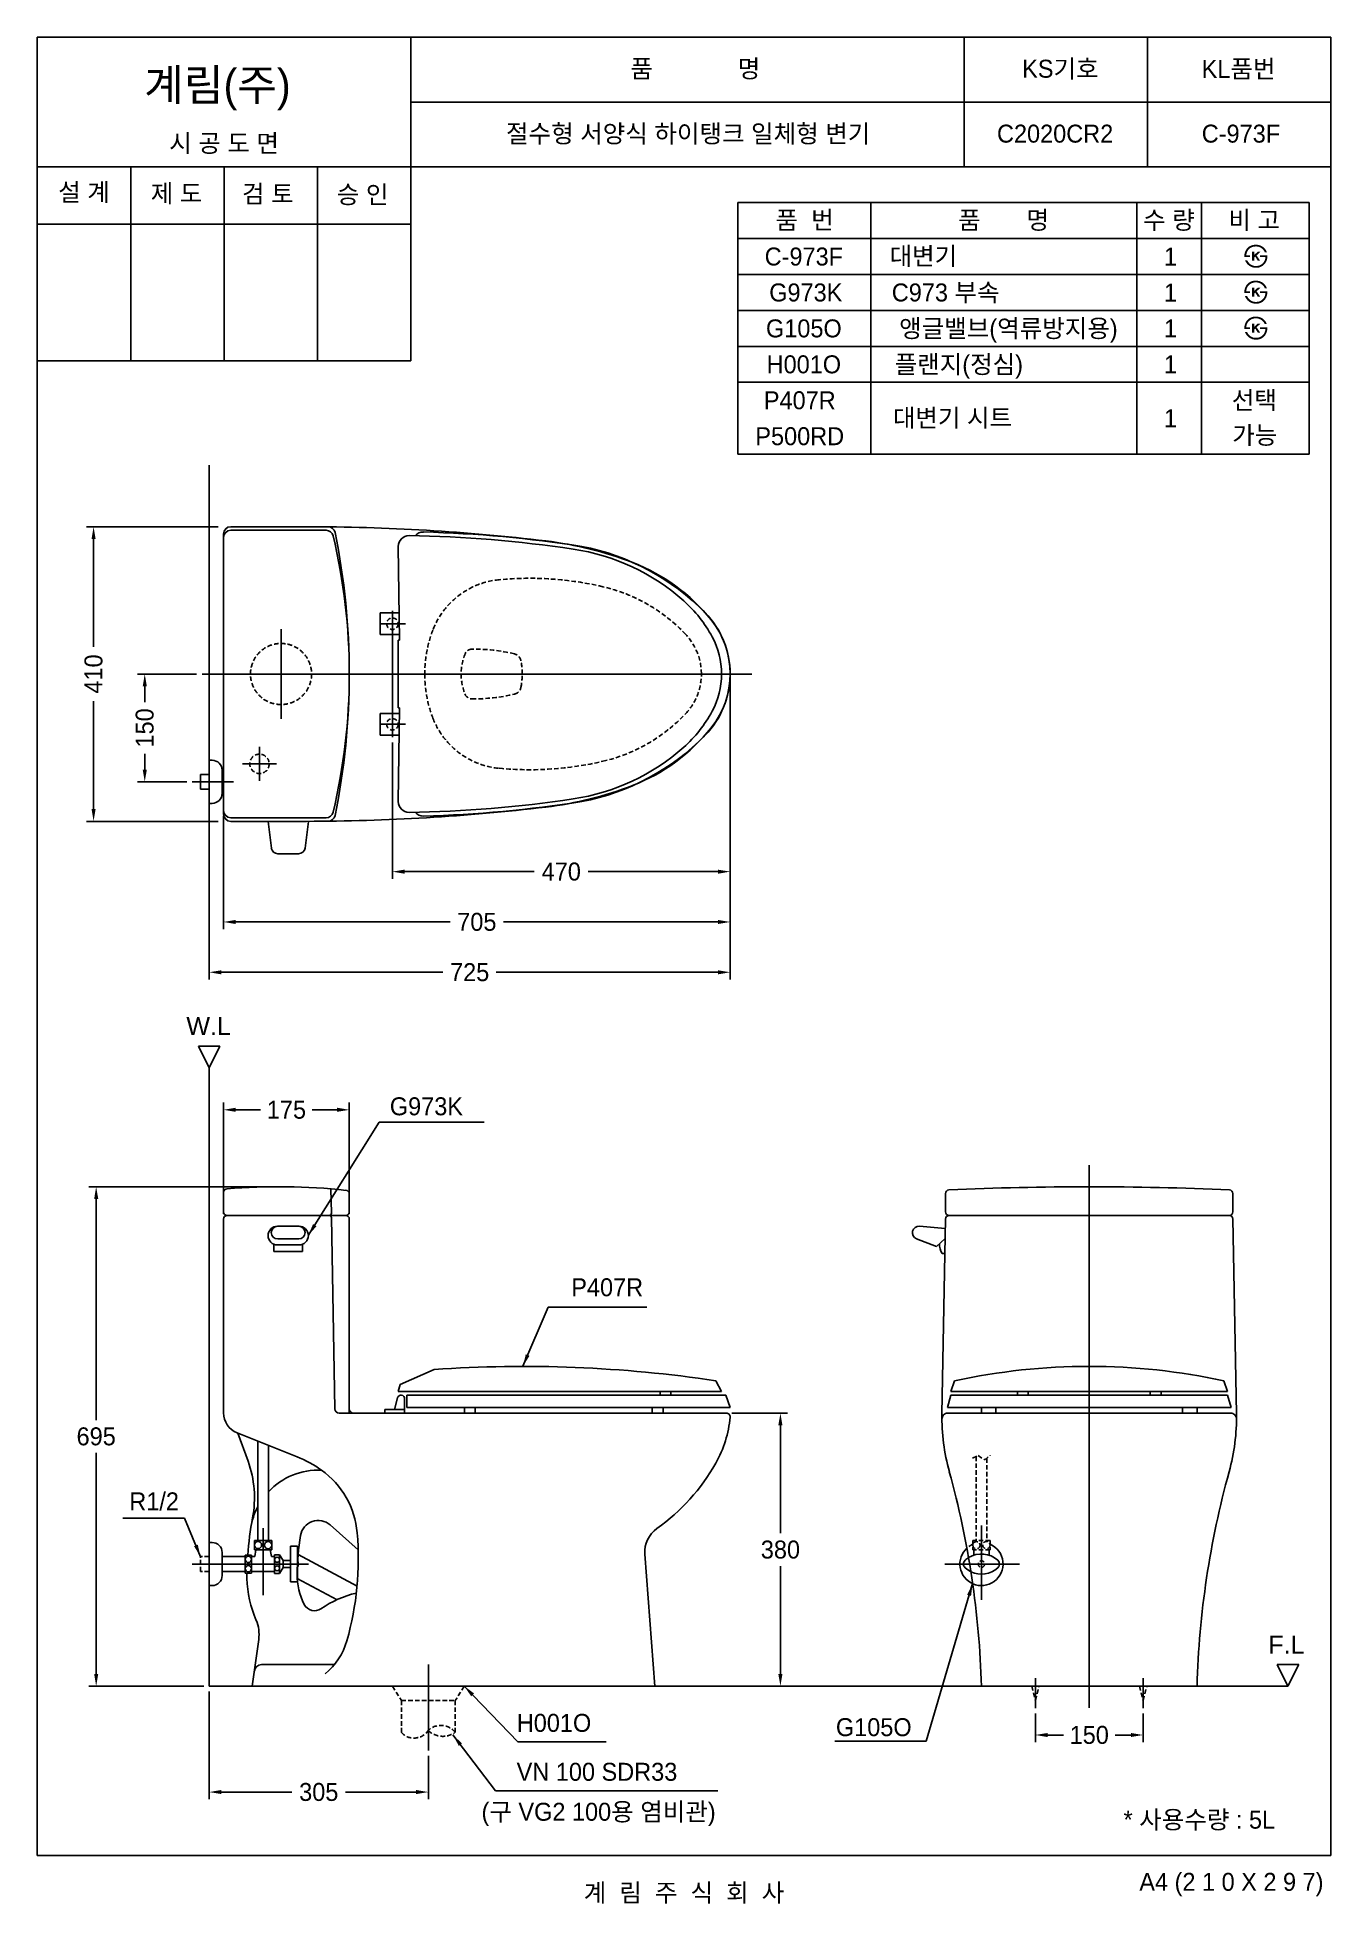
# Model space of a CAD drawing. Header units: millimetres. Extents: x 0 to 1800, y -67 to 2530.
import ezdxf
from ezdxf.enums import TextEntityAlignment as Align
from ezdxf.lldxf.tags import DXFTag

# ---------------------------------------------------------------- set-up
doc = ezdxf.new("R2010")
doc.units = ezdxf.units.MM
doc.linetypes.add('DASHED2', pattern=[9.525, 6.35, -3.175])
for name, color, linetype in [('TEXT', 7, 'Continuous'), ('내부선 및 부속', 4, 'Continuous'), ('도각라인', 255, 'Continuous'), ('외형선', 3, 'Continuous'), ('점선', 6, 'DASHED2'), ('중심선', 1, 'DASHED'), ('치수선', 7, 'Continuous')]:
    doc.layers.add(name, color=color, linetype=linetype)
doc.styles.add('____', font='')
doc.styles.add('타이틀', font='H2GTRM.TTF', dxfattribs={"height": 25})
doc.styles.get('____').set_extended_font_data('굴림')
tags = doc.linetypes.add('DASHDOT', pattern=[70, 31, -13, 13, -13]).pattern_tags.tags
tags[10:11] = [DXFTag(74, 4), DXFTag(75, 0), DXFTag(340, '0'), DXFTag(46, 0.0), DXFTag(50, 0.0), DXFTag(44, 0.0), DXFTag(45, 0.0)]
tags[8:9] = [DXFTag(74, 4), DXFTag(75, 0), DXFTag(340, '0'), DXFTag(46, 0.0), DXFTag(50, 0.0), DXFTag(44, 0.0), DXFTag(45, 0.0)]
tags[6:7] = [DXFTag(74, 4), DXFTag(75, 0), DXFTag(340, '0'), DXFTag(46, 0.0), DXFTag(50, 0.0), DXFTag(44, 0.0), DXFTag(45, 0.0)]
tags[4:5] = [DXFTag(74, 4), DXFTag(75, 0), DXFTag(340, '0'), DXFTag(46, 0.0), DXFTag(50, 0.0), DXFTag(44, 0.0), DXFTag(45, 0.0)]
tags = doc.linetypes.add('DASHED', pattern=[25.72, 12.86, -12.86]).pattern_tags.tags
tags[6:7] = [DXFTag(74, 4), DXFTag(75, 0), DXFTag(340, '0'), DXFTag(46, 0.0), DXFTag(50, 0.0), DXFTag(44, 0.0), DXFTag(45, 0.0)]
tags[4:5] = [DXFTag(74, 4), DXFTag(75, 0), DXFTag(340, '0'), DXFTag(46, 0.0), DXFTag(50, 0.0), DXFTag(44, 0.0), DXFTag(45, 0.0)]
doc.dimstyles.new('MSADIM', dxfattribs={"dimtxt": 33, "dimasz": 17, "dimexe": 10, "dimexo": 7.5, "dimgap": 10, "dimtad": 0, "dimtih": 1, "dimtoh": 1, "dimdec": 0, "dimzin": 1, "dimdsep": 46, "dimtxsty": '____', "dimcen": 11.25, "dimadec": 0, "dimazin": 0, "dimtfac": 1, "dimtdec": 0, "dimtix": 1, "dimtmove": 0, "dimatfit": 3, "dimfxl": 1, "dimtolj": 1, "dimtzin": 1, "dimarcsym": 0})

msp = doc.modelspace()

# ---------------------------------------------------------------- texts
at = {"layer": 'TEXT', "style": '타이틀'}
for s, p in [('품             명', (915.7, 2486.4)), ('KS기호', (1423.8, 2486.3)), ('KL품번', (1671.8, 2486.1)), ('시 공 도 면', (259.9, 2382.7)), ('절수형 서양식 하이탱크 일체형 변기', (905.8, 2396)), ('C2020CR2', (1416.5, 2396)), ('C-973F', (1675.1, 2396)), ('설 계', (65, 2314.6)), ('제 도', (193.8, 2312.9)), ('검 토', (320.8, 2312.3)), ('승 인', (452.7, 2311.4)), ('품  번', (1067.9, 2275.7)), ('품       명', (1344.8, 2275.7)), ('수 량', (1574.8, 2275.7)), ('비 고', (1693.6, 2275.7)), ('C-973F', (1066.8, 2225)), ('대변기', (1233.1, 2225.6)), ('1', (1577, 2225)), ('G973K', (1069.5, 2175)), ('C973 부속', (1264.2, 2175)), ('1', (1577, 2174.9)), ('G105O', (1066.8, 2125)), ('앵글밸브(역류방지용)', (1351.5, 2125)), ('1', (1577, 2124.9)), ('H001O', (1066.8, 2075)), ('플랜지(정심)', (1282.5, 2075)), ('1', (1577, 2075)), ('P407R', (1061.1, 2025)), ('선택', (1693.7, 2025)), ('대변기 시트', (1273.6, 2000.6)), ('1', (1577, 2000)), ('P500RD', (1061.1, 1975)), ('가능', (1694.4, 1976.5)), ('* 사용수량 : 5L', (1617.2, 50)), ('계  림  주  식  회  사', (900, -51.7))]:
    msp.add_text(s, height=25, dxfattribs=at).set_placement(p, align=Align.MIDDLE_CENTER)
msp.add_text('계림(주)', height=44, dxfattribs=at).set_placement((148.7, 2441.8))
msp.add_text('A4 (2 1 0 X 2 9 7)', height=25, dxfattribs=at).set_placement((1790, -36.5), align=Align.MIDDLE_RIGHT)
at = {"layer": 'TEXT', "char_height": 25, "attachment_point": 1, "line_spacing_factor": 0.963855, "style": '타이틀'}
for s, insert, width in [('\\fArial;W.L', (207.4, 1166.7), 248.993), ('\\A1;G973K', (490.6, 1055.1), 248.993), ('\\A1;P407R', (743.1, 803.3), 248.993), ('\\fArial;F.L', (1713.3, 306.1), 248.993), ('\\A1; G105O', (1102.3, 191.2), 248.993), ('\\A1;VN 100 SDR33', (667.1, 129.1), 379.657), ('\\A1;(구 VG2 100{\\fGulim|b0|i0|c129|p50;용 염비관)}', (618.2, 73.5), 379.657)]:
    msp.add_mtext(s, dxfattribs=dict(at, insert=insert, width=width))
at = {"layer": '치수선', "linetype": 'Continuous', "char_height": 25, "attachment_point": 1, "line_spacing_factor": 0.963855, "style": '타이틀'}
for s, insert, width in [('\\A1;R1/2', (128, 505.4), 248.993), ('\\A1; H001O', (658.2, 197.2), 361.787)]:
    msp.add_mtext(s, dxfattribs=dict(at, insert=insert, width=width))

# ---------------------------------------------------------------- blocks, each defined once
blk = doc.blocks.new('*D8')
at = {"layer": '치수선', "color": 0, "linetype": 'Continuous', "lineweight": -2, "transparency": 16777216}
for p, q in [((1389, 197.8), (1389, 157.8)), ((1539, 197.8), (1539, 157.8)), ((1406, 167.8), (1428, 167.8)), ((1522, 167.8), (1499.9, 167.8))]:
    blk.add_line(p, q, dxfattribs=at)
at = {"layer": '치수선', "color": 0, "linetype": 'Continuous', "transparency": 16777216}
for points in [[(1406, 170.6), (1406, 165), (1389, 167.8)], [(1522, 170.6), (1522, 165), (1539, 167.8)]]:
    blk.add_solid(points, dxfattribs=at)
at = {"layer": '치수선', "color": 0, "linetype": 'Continuous', "transparency": 16777216, "insert": (1464, 167.8), "char_height": 25, "attachment_point": 5, "style": '____'}
blk.add_mtext('\\A1;150', dxfattribs=at)
blk = doc.blocks.new('*D9')
at = {"layer": '치수선', "color": 0, "linetype": 'Continuous', "lineweight": -2, "transparency": 16777216}
for p, q in [((239.2, 228.2), (239.2, 78.4)), ((544.2, 138.9), (544.2, 78.4)), ((256.2, 88.4), (354.3, 88.4)), ((527.2, 88.4), (429, 88.4))]:
    blk.add_line(p, q, dxfattribs=at)
at = {"layer": '치수선', "color": 0, "linetype": 'Continuous', "transparency": 16777216}
for points in [[(256.2, 91.3), (256.2, 85.6), (239.2, 88.4)], [(527.2, 91.3), (527.2, 85.6), (544.2, 88.4)]]:
    blk.add_solid(points, dxfattribs=at)
at = {"layer": '치수선', "color": 0, "linetype": 'Continuous', "transparency": 16777216, "insert": (391.7, 88.4), "char_height": 25, "attachment_point": 5, "style": '____'}
blk.add_mtext('\\A1;305', dxfattribs=at)
blk = doc.blocks.new('*D10')
at = {"layer": '치수선', "color": 0, "linetype": 'Continuous', "lineweight": -2, "transparency": 16777216}
for p, q in [((259.2, 893.2), (259.2, 1047.7)), ((434.2, 893.2), (434.2, 1047.7)), ((276.2, 1037.7), (310.7, 1037.7)), ((417.2, 1037.7), (382.6, 1037.7))]:
    blk.add_line(p, q, dxfattribs=at)
at = {"layer": '치수선', "color": 0, "linetype": 'Continuous', "transparency": 16777216}
for points in [[(276.2, 1040.6), (276.2, 1034.9), (259.2, 1037.7)], [(417.2, 1040.6), (417.2, 1034.9), (434.2, 1037.7)]]:
    blk.add_solid(points, dxfattribs=at)
at = {"layer": '치수선', "color": 0, "linetype": 'Continuous', "transparency": 16777216, "insert": (346.7, 1037.7), "char_height": 25, "attachment_point": 5, "style": '____'}
blk.add_mtext('\\A1;175', dxfattribs=at)
blk = doc.blocks.new('*D11')
at = {"layer": '치수선', "color": 0, "linetype": 'Continuous', "lineweight": -2, "transparency": 16777216}
for p, q in [((328.7, 930.7), (71.9, 930.7)), ((81.9, 913.7), (81.9, 606)), ((81.9, 252.7), (81.9, 560.4)), ((231.7, 235.7), (71.9, 235.7))]:
    blk.add_line(p, q, dxfattribs=at)
at = {"layer": '치수선', "color": 0, "linetype": 'Continuous', "transparency": 16777216}
for points in [[(79.1, 913.7), (84.8, 913.7), (81.9, 930.7)], [(79.1, 252.7), (84.8, 252.7), (81.9, 235.7)]]:
    blk.add_solid(points, dxfattribs=at)
at = {"layer": '치수선', "color": 0, "linetype": 'Continuous', "transparency": 16777216, "insert": (81.9, 583.2), "char_height": 25, "attachment_point": 5, "style": '____'}
blk.add_mtext('\\A1;695', dxfattribs=at)
blk = doc.blocks.new('*D12')
at = {"layer": '치수선', "color": 0, "linetype": 'Continuous', "lineweight": -2, "transparency": 16777216}
for p, q in [((966.7, 615.7), (1044.2, 615.7)), ((1034.2, 598.7), (1034.2, 448.5)), ((1034.2, 252.7), (1034.2, 402.9)), ((866.7, 235.7), (1044.2, 235.7))]:
    blk.add_line(p, q, dxfattribs=at)
at = {"layer": '치수선', "color": 0, "linetype": 'Continuous', "transparency": 16777216}
for points in [[(1031.3, 598.7), (1037, 598.7), (1034.2, 615.7)], [(1031.3, 252.7), (1037, 252.7), (1034.2, 235.7)]]:
    blk.add_solid(points, dxfattribs=at)
at = {"layer": '치수선', "color": 0, "linetype": 'Continuous', "transparency": 16777216, "insert": (1034.2, 425.7), "char_height": 25, "attachment_point": 5, "style": '____'}
blk.add_mtext('\\A1;380', dxfattribs=at)
blk = doc.blocks.new('*D13')
at = {"layer": '치수선', "color": 0, "linetype": 'Continuous', "lineweight": -2, "transparency": 16777216}
for p, q in [((964.2, 1636.6), (964.2, 1359.1)), ((494.2, 1548.6), (494.2, 1359.1)), ((511.2, 1369.1), (691.5, 1369.1)), ((947.2, 1369.1), (766.8, 1369.1))]:
    blk.add_line(p, q, dxfattribs=at)
at = {"layer": '치수선', "color": 0, "linetype": 'Continuous', "transparency": 16777216}
for points in [[(511.2, 1371.9), (511.2, 1366.2), (494.2, 1369.1)], [(947.2, 1371.9), (947.2, 1366.2), (964.2, 1369.1)]]:
    blk.add_solid(points, dxfattribs=at)
at = {"layer": '치수선', "color": 0, "linetype": 'Continuous', "transparency": 16777216, "insert": (729.2, 1369.1), "char_height": 25, "attachment_point": 5, "style": '____'}
blk.add_mtext('\\A1;470', dxfattribs=at)
blk = doc.blocks.new('*D14')
at = {"layer": '치수선', "color": 0, "linetype": 'Continuous', "lineweight": -2, "transparency": 16777216}
for p, q in [((964.2, 1636.6), (964.2, 1289.1)), ((259.2, 1446.6), (259.2, 1289.1)), ((276.2, 1299.1), (574.5, 1299.1)), ((947.2, 1299.1), (648.8, 1299.1))]:
    blk.add_line(p, q, dxfattribs=at)
at = {"layer": '치수선', "color": 0, "linetype": 'Continuous', "transparency": 16777216}
for points in [[(276.2, 1301.9), (276.2, 1296.2), (259.2, 1299.1)], [(947.2, 1301.9), (947.2, 1296.2), (964.2, 1299.1)]]:
    blk.add_solid(points, dxfattribs=at)
at = {"layer": '치수선', "color": 0, "linetype": 'Continuous', "transparency": 16777216, "insert": (611.7, 1299.1), "char_height": 25, "attachment_point": 5, "style": '____'}
blk.add_mtext('\\A1;705', dxfattribs=at)
blk = doc.blocks.new('*D15')
at = {"layer": '치수선', "color": 0, "linetype": 'Continuous', "lineweight": -2, "transparency": 16777216}
for p, q in [((964.2, 1636.6), (964.2, 1219.1)), ((239.2, 1299.3), (239.2, 1219.1)), ((256.2, 1229.1), (564.5, 1229.1)), ((947.2, 1229.1), (638.8, 1229.1))]:
    blk.add_line(p, q, dxfattribs=at)
at = {"layer": '치수선', "color": 0, "linetype": 'Continuous', "transparency": 16777216}
for points in [[(256.2, 1231.9), (256.2, 1226.2), (239.2, 1229.1)], [(947.2, 1231.9), (947.2, 1226.2), (964.2, 1229.1)]]:
    blk.add_solid(points, dxfattribs=at)
at = {"layer": '치수선', "color": 0, "linetype": 'Continuous', "transparency": 16777216, "insert": (601.7, 1229.1), "char_height": 25, "attachment_point": 5, "style": '____'}
blk.add_mtext('\\A1;725', dxfattribs=at)
blk = doc.blocks.new('*D16')
at = {"layer": '치수선', "color": 0, "linetype": 'Continuous', "lineweight": -2, "transparency": 16777216}
for p, q in [((251.7, 1849.1), (68.3, 1849.1)), ((78.3, 1832.1), (78.3, 1681.7)), ((78.3, 1456.1), (78.3, 1606.4)), ((251.7, 1439.1), (68.3, 1439.1))]:
    blk.add_line(p, q, dxfattribs=at)
at = {"layer": '치수선', "color": 0, "linetype": 'Continuous', "transparency": 16777216}
for points in [[(75.5, 1832.1), (81.1, 1832.1), (78.3, 1849.1)], [(75.5, 1456.1), (81.1, 1456.1), (78.3, 1439.1)]]:
    blk.add_solid(points, dxfattribs=at)
at = {"layer": '치수선', "color": 0, "linetype": 'Continuous', "transparency": 16777216, "insert": (78.3, 1644.1), "char_height": 25, "attachment_point": 5, "rotation": 90, "style": '____'}
blk.add_mtext('\\A1;410', dxfattribs=at)
blk = doc.blocks.new('*D17')
at = {"layer": '치수선', "color": 0, "linetype": 'Continuous', "lineweight": -2, "transparency": 16777216}
for p, q in [((221.7, 1644.1), (139.5, 1644.1)), ((149.5, 1627.1), (149.5, 1605)), ((149.5, 1511), (149.5, 1533.1)), ((208, 1494), (139.5, 1494))]:
    blk.add_line(p, q, dxfattribs=at)
at = {"layer": '치수선', "color": 0, "linetype": 'Continuous', "transparency": 16777216}
for points in [[(146.7, 1627.1), (152.4, 1627.1), (149.5, 1644.1)], [(146.7, 1511), (152.4, 1511), (149.5, 1494)]]:
    blk.add_solid(points, dxfattribs=at)
at = {"layer": '치수선', "color": 0, "linetype": 'Continuous', "transparency": 16777216, "insert": (149.5, 1569.1), "char_height": 25, "attachment_point": 5, "rotation": 90, "style": '____'}
blk.add_mtext('\\A1;150', dxfattribs=at)

# ---------------------------------------------------------------- dimensions: what is measured, and where the dimension line sits
at = {"layer": '치수선', "linetype": 'Continuous'}
for base, p1, p2, picture, middle in [((78.3, 1849.1), (259.2, 1439.1), (259.2, 1849.1), '*D16', (78.3, 1644.1)), ((149.5, 1644.1), (215.5, 1494), (229.2, 1644.1), '*D17', (149.5, 1569.1))]:
    dim = msp.add_linear_dim(base=base, p1=p1, p2=p2, angle=270, dimstyle='MSADIM', override={"dimtxt": 25}, dxfattribs=at)
    dim.commit()
    dim.dimension.update_dxf_attribs({"geometry": picture, "text_midpoint": middle, "dimtype": 160})
for base, p1, p2, picture, middle in [((964.2, 1229.1), (239.2, 1306.8), (964.2, 1644.1), '*D15', (601.7, 1229.1)), ((964.2, 1299.1), (259.2, 1454.1), (964.2, 1644.1), '*D14', (611.7, 1299.1)), ((964.2, 1369.1), (494.2, 1556.1), (964.2, 1644.1), '*D13', (729.2, 1369.1)), ((434.2, 1037.7), (259.2, 885.7), (434.2, 885.7), '*D10', (346.7, 1037.7))]:
    dim = msp.add_linear_dim(base=base, p1=p1, p2=p2, dimstyle='MSADIM', override={"dimtxt": 25}, dxfattribs=at)
    dim.commit()
    dim.dimension.update_dxf_attribs({"geometry": picture, "text_midpoint": middle})
for base, p1, p2, picture, middle in [((81.9, 235.7), (336.2, 930.7), (239.2, 235.7), '*D11', (81.9, 583.2)), ((1034.2, 235.7), (959.2, 615.7), (859.2, 235.7), '*D12', (1034.2, 425.7))]:
    dim = msp.add_linear_dim(base=base, p1=p1, p2=p2, angle=90, dimstyle='MSADIM', override={"dimtxt": 25}, dxfattribs=at)
    dim.commit()
    dim.dimension.update_dxf_attribs({"geometry": picture, "text_midpoint": middle})
for base, p1, p2, picture, middle in [((239.2, 88.4), (544.2, 146.4), (239.2, 235.7), '*D9', (391.7, 88.4)), ((1389, 167.8), (1539, 205.3), (1389, 205.3), '*D8', (1464, 167.8))]:
    dim = msp.add_linear_dim(base=base, p1=p1, p2=p2, dimstyle='MSADIM', override={"dimtxt": 25}, dxfattribs=at)
    dim.commit()
    dim.dimension.update_dxf_attribs({"geometry": picture, "text_midpoint": middle, "dimtype": 160})

# ---------------------------------------------------------------- hatches: boundary and pattern name
at = {"layer": 'TEXT'}
for points in [[(1679.9, 2224.2), (1679.8, 2224.6), (1679.8, 2225), (1679.8, 2225.4), (1679.8, 2225.8), (1679.8, 2226.2), (1679.9, 2226.6), (1679.9, 2227), (1679.9, 2227.4), (1680, 2227.8), (1680, 2228.2), (1680.1, 2228.6), (1680.2, 2229), (1680.3, 2229.4), (1680.4, 2229.8), (1680.5, 2230.1), (1680.6, 2230.5), (1680.7, 2230.9), (1680.8, 2231.3), (1681, 2231.7), (1681.1, 2232), (1681.3, 2232.4), (1681.4, 2232.7), (1681.6, 2233.1), (1681.8, 2233.4), (1682, 2233.8), (1682.1, 2234.1), (1682.4, 2234.4), (1682.6, 2234.8), (1682.8, 2235.1), (1683, 2235.4), (1683.2, 2235.7), (1683.8, 2236.3), (1684, 2236.6), (1684.3, 2236.9), (1684.6, 2237.2), (1684.9, 2237.5), (1685.2, 2237.8), (1685.5, 2238), (1685.8, 2238.3), (1686.1, 2238.5), (1686.4, 2238.7), (1686.8, 2239), (1687.1, 2239.2), (1687.4, 2239.4), (1687.8, 2239.6), (1688.2, 2239.8), (1688.5, 2239.9), (1688.9, 2240.1), (1689.3, 2240.3), (1689.7, 2240.5), (1690.2, 2240.6), (1690.6, 2240.7), (1691, 2240.9), (1691.5, 2241), (1691.9, 2241.1), (1692.4, 2241.2), (1692.8, 2241.2), (1693.3, 2241.3), (1693.8, 2241.4), (1694.2, 2241.4), (1694.7, 2241.4), (1695.2, 2241.5), (1695.7, 2241.5), (1696.5, 2241.5), (1696.8, 2241.4), (1697.2, 2241.4), (1697.6, 2241.4), (1697.9, 2241.3), (1698.3, 2241.3), (1698.6, 2241.2), (1699, 2241.2), (1699.3, 2241.1), (1699.7, 2241), (1700, 2241), (1700.4, 2240.9), (1700.7, 2240.8), (1701, 2240.7), (1701.4, 2240.6), (1701.7, 2240.5), (1702, 2240.4), (1702.3, 2240.2), (1702.6, 2240.1), (1702.9, 2240), (1703.2, 2239.8), (1703.5, 2239.7), (1703.8, 2239.5), (1704.1, 2239.4), (1704.4, 2239.2), (1704.7, 2239), (1705, 2238.9), (1705.2, 2238.7), (1705.5, 2238.5), (1705.8, 2238.3), (1706.1, 2238.1), (1706.5, 2237.7), (1706.9, 2237.4), (1707.3, 2237), (1707.7, 2236.6), (1708, 2236.2), (1708.4, 2235.8), (1708.7, 2235.4), (1709.1, 2234.9), (1709.4, 2234.5), (1709.7, 2234), (1710, 2233.5), (1710.3, 2233), (1710.5, 2232.5), (1710.8, 2232), (1711, 2231.5), (1711.3, 2230.9), (1711.3, 2230.9), (1708.2, 2230.9), (1708.2, 2230.9), (1708.1, 2231.1), (1708, 2231.3), (1708, 2231.4), (1707.9, 2231.6), (1707.8, 2231.8), (1707.7, 2232), (1707.7, 2232.1), (1707.6, 2232.3), (1707.5, 2232.5), (1707.4, 2232.6), (1707.3, 2232.8), (1707.2, 2233), (1707.1, 2233.1), (1707, 2233.3), (1706.9, 2233.5), (1706.7, 2233.6), (1706.6, 2233.8), (1706.5, 2233.9), (1706.2, 2234.3), (1705.9, 2234.6), (1705.6, 2234.9), (1705.3, 2235.2), (1705, 2235.5), (1704.7, 2235.8), (1704.3, 2236.1), (1704.1, 2236.3), (1703.8, 2236.4), (1703.6, 2236.6), (1703.4, 2236.8), (1703.1, 2236.9), (1702.9, 2237.1), (1702.6, 2237.2), (1702.4, 2237.4), (1702.2, 2237.5), (1701.9, 2237.6), (1701.7, 2237.7), (1701.4, 2237.8), (1701.2, 2238), (1700.9, 2238.1), (1700.6, 2238.2), (1700.4, 2238.3), (1700.1, 2238.3), (1699.9, 2238.4), (1699.6, 2238.5), (1699.3, 2238.6), (1699.1, 2238.6), (1698.8, 2238.7), (1698.5, 2238.7), (1698.2, 2238.8), (1698, 2238.8), (1697.7, 2238.9), (1697.4, 2238.9), (1697.1, 2238.9), (1696.8, 2239), (1696.5, 2239), (1696.3, 2239), (1696, 2239), (1695.6, 2239), (1695.3, 2239), (1694.9, 2238.9), (1694.6, 2238.9), (1694.3, 2238.9), (1693.9, 2238.9), (1693.6, 2238.8), (1693.3, 2238.8), (1693, 2238.7), (1692.7, 2238.7), (1692.3, 2238.6), (1692, 2238.5), (1691.7, 2238.4), (1691.4, 2238.3), (1691.1, 2238.2), (1690.9, 2238.1), (1690.6, 2238), (1690.3, 2237.9), (1690, 2237.8), (1689.7, 2237.7), (1689.4, 2237.5), (1689.2, 2237.4), (1688.9, 2237.3), (1688.7, 2237.1), (1688.4, 2236.9), (1688.1, 2236.8), (1687.9, 2236.6), (1687.6, 2236.4), (1687.4, 2236.2), (1687.2, 2236), (1686.9, 2235.8), (1686.7, 2235.6), (1686.5, 2235.4), (1686.2, 2235.2), (1686, 2235), (1685.8, 2234.7), (1685.6, 2234.5), (1685.4, 2234.3), (1685.2, 2234), (1685, 2233.8), (1684.8, 2233.5), (1684.7, 2233.3), (1684.5, 2233), (1684.3, 2232.7), (1684.2, 2232.5), (1684, 2232.2), (1683.9, 2231.9), (1683.8, 2231.6), (1683.7, 2231.3), (1683.5, 2231.1), (1683.4, 2230.8), (1683.3, 2230.5), (1683.2, 2230.2), (1683.1, 2229.8), (1683, 2229.5), (1683, 2229.2), (1682.9, 2228.9), (1682.8, 2228.6), (1682.8, 2228.2), (1682.7, 2227.9), (1682.7, 2227.6), (1682.7, 2227.2), (1682.6, 2226.9), (1682.6, 2226.5), (1682.6, 2226.5), (1687.8, 2226.5), (1687.8, 2226.5), (1687.8, 2226.5), (1687.8, 2224.2), (1687.8, 2224.2), (1687.8, 2224.2), (1679.9, 2224.2)], [(1712, 2226.5), (1712, 2226.1), (1712, 2225.6), (1712, 2225.2), (1712, 2224.8), (1711.9, 2224.3), (1711.9, 2223.9), (1711.9, 2223.5), (1711.8, 2223.1), (1711.7, 2222.7), (1711.6, 2222.2), (1711.6, 2221.8), (1711.5, 2221.4), (1711.3, 2221), (1711.2, 2220.6), (1711.1, 2220.2), (1711, 2219.8), (1710.8, 2219.4), (1710.7, 2219), (1710.5, 2218.7), (1710.4, 2218.3), (1710.2, 2217.9), (1710, 2217.6), (1709.8, 2217.2), (1709.6, 2216.9), (1709.4, 2216.5), (1709.2, 2216.2), (1709, 2215.9), (1708.8, 2215.5), (1708.5, 2215.2), (1708.3, 2214.9), (1708, 2214.6), (1707.8, 2214.3), (1707.5, 2214), (1707.2, 2213.7), (1707, 2213.5), (1706.7, 2213.2), (1706.4, 2212.9), (1706.1, 2212.7), (1705.8, 2212.4), (1705.5, 2212.2), (1705.2, 2212), (1704.8, 2211.8), (1704.5, 2211.6), (1704.2, 2211.4), (1703.8, 2211.2), (1703.5, 2211), (1703.1, 2210.8), (1702.8, 2210.7), (1702.4, 2210.5), (1702.1, 2210.3), (1701.7, 2210.2), (1701.3, 2210.1), (1700.9, 2209.9), (1700.5, 2209.8), (1700.2, 2209.7), (1699.8, 2209.6), (1699.4, 2209.6), (1699, 2209.5), (1698.6, 2209.4), (1698.2, 2209.4), (1697.8, 2209.4), (1697.4, 2209.3), (1697, 2209.3), (1696.6, 2209.3), (1695.9, 2209.3), (1695.3, 2209.3), (1694.6, 2209.4), (1694, 2209.5), (1693.3, 2209.5), (1693, 2209.6), (1692.7, 2209.7), (1692.4, 2209.7), (1692.1, 2209.8), (1691.8, 2209.9), (1691.5, 2209.9), (1691.2, 2210), (1691, 2210.1), (1690.7, 2210.2), (1690.4, 2210.3), (1690.1, 2210.4), (1689.8, 2210.5), (1689.5, 2210.6), (1689.3, 2210.7), (1689, 2210.9), (1688.7, 2211), (1688.5, 2211.1), (1688.2, 2211.3), (1687.9, 2211.4), (1687.7, 2211.6), (1687.4, 2211.7), (1686.9, 2212), (1686.6, 2212.2), (1686.4, 2212.4), (1686.1, 2212.6), (1685.9, 2212.8), (1685.6, 2213), (1685.4, 2213.2), (1685.1, 2213.4), (1684.9, 2213.6), (1684.7, 2213.8), (1684.5, 2214.1), (1684.2, 2214.3), (1684, 2214.5), (1683.8, 2214.8), (1683.6, 2215), (1683.4, 2215.2), (1683.2, 2215.5), (1683, 2215.8), (1682.8, 2216), (1682.6, 2216.3), (1682.5, 2216.6), (1682.3, 2216.8), (1682.1, 2217.1), (1681.9, 2217.4), (1681.8, 2217.7), (1681.6, 2218), (1681.5, 2218.3), (1681.3, 2218.6), (1681, 2219.2), (1680.8, 2219.9), (1680.8, 2219.9), (1683.7, 2219.9), (1683.7, 2219.9), (1683.9, 2219.4), (1684.2, 2219), (1684.4, 2218.6), (1684.6, 2218.2), (1684.9, 2217.9), (1685.1, 2217.5), (1685.4, 2217.1), (1685.7, 2216.8), (1685.9, 2216.5), (1686.2, 2216.1), (1686.5, 2215.8), (1686.8, 2215.5), (1687.1, 2215.2), (1687.4, 2215), (1687.7, 2214.7), (1688, 2214.5), (1688.2, 2214.3), (1688.4, 2214.1), (1688.7, 2214), (1688.9, 2213.8), (1689.1, 2213.7), (1689.4, 2213.5), (1689.6, 2213.4), (1689.9, 2213.2), (1690.1, 2213.1), (1690.4, 2213), (1690.6, 2212.9), (1690.9, 2212.8), (1691.1, 2212.7), (1691.4, 2212.6), (1691.7, 2212.5), (1691.9, 2212.4), (1692.2, 2212.3), (1692.5, 2212.3), (1692.7, 2212.2), (1693, 2212.1), (1693.3, 2212.1), (1693.6, 2212), (1693.9, 2212), (1694.2, 2212), (1694.5, 2211.9), (1694.8, 2211.9), (1695.1, 2211.9), (1695.4, 2211.9), (1695.7, 2211.9), (1696, 2211.9), (1696.3, 2211.9), (1697.1, 2211.9), (1697.4, 2211.9), (1697.7, 2212), (1698, 2212), (1698.2, 2212), (1698.5, 2212), (1698.7, 2212.1), (1699, 2212.1), (1699.3, 2212.2), (1699.5, 2212.2), (1699.8, 2212.3), (1700, 2212.4), (1700.3, 2212.5), (1700.5, 2212.5), (1700.8, 2212.6), (1701, 2212.7), (1701.3, 2212.8), (1701.5, 2212.9), (1701.8, 2213), (1702, 2213.1), (1702.3, 2213.3), (1702.5, 2213.4), (1702.7, 2213.5), (1703, 2213.7), (1703.2, 2213.8), (1703.4, 2213.9), (1703.7, 2214.1), (1703.9, 2214.3), (1704.1, 2214.4), (1704.3, 2214.6), (1704.6, 2214.8), (1704.8, 2215), (1705.1, 2215.2), (1705.3, 2215.4), (1705.6, 2215.7), (1705.8, 2215.9), (1706, 2216.1), (1706.2, 2216.4), (1706.4, 2216.6), (1706.6, 2216.9), (1706.8, 2217.1), (1707, 2217.4), (1707.2, 2217.7), (1707.3, 2218), (1707.5, 2218.2), (1707.7, 2218.5), (1707.8, 2218.8), (1708, 2219.1), (1708.1, 2219.4), (1708.2, 2219.7), (1708.3, 2220), (1708.4, 2220.4), (1708.6, 2220.7), (1708.7, 2221), (1708.7, 2221.3), (1708.8, 2221.7), (1708.9, 2222), (1709, 2222.4), (1709, 2222.7), (1709.1, 2223.1), (1709.1, 2223.4), (1709.2, 2223.8), (1709.2, 2224.2), (1709.2, 2224.2), (1701.8, 2224.2), (1701.8, 2224.2), (1701.8, 2224.2), (1701.8, 2226.5), (1701.8, 2226.5), (1701.8, 2226.5), (1712, 2226.5)], [(1693.6, 2227.2), (1698.4, 2231.6), (1702.3, 2231.6), (1696.9, 2226.6), (1701.9, 2219.1), (1698.6, 2219.1), (1695, 2224.8), (1693.6, 2223.6), (1693.6, 2219.1), (1690.7, 2219.1), (1690.7, 2231.7), (1693.6, 2231.7)], [(1679.9, 2174.2), (1679.8, 2174.6), (1679.8, 2175), (1679.8, 2175.4), (1679.8, 2175.8), (1679.8, 2176.2), (1679.9, 2176.6), (1679.9, 2177), (1679.9, 2177.4), (1680, 2177.8), (1680, 2178.2), (1680.1, 2178.6), (1680.2, 2179), (1680.3, 2179.4), (1680.4, 2179.8), (1680.5, 2180.1), (1680.6, 2180.5), (1680.7, 2180.9), (1680.8, 2181.3), (1681, 2181.7), (1681.1, 2182), (1681.3, 2182.4), (1681.4, 2182.7), (1681.6, 2183.1), (1681.8, 2183.4), (1682, 2183.8), (1682.1, 2184.1), (1682.4, 2184.4), (1682.6, 2184.8), (1682.8, 2185.1), (1683, 2185.4), (1683.2, 2185.7), (1683.8, 2186.3), (1684, 2186.6), (1684.3, 2186.9), (1684.6, 2187.2), (1684.9, 2187.5), (1685.2, 2187.8), (1685.5, 2188), (1685.8, 2188.3), (1686.1, 2188.5), (1686.4, 2188.7), (1686.8, 2189), (1687.1, 2189.2), (1687.4, 2189.4), (1687.8, 2189.6), (1688.2, 2189.8), (1688.5, 2189.9), (1688.9, 2190.1), (1689.3, 2190.3), (1689.7, 2190.5), (1690.2, 2190.6), (1690.6, 2190.7), (1691, 2190.9), (1691.5, 2191), (1691.9, 2191.1), (1692.4, 2191.2), (1692.8, 2191.2), (1693.3, 2191.3), (1693.8, 2191.4), (1694.2, 2191.4), (1694.7, 2191.4), (1695.2, 2191.5), (1695.7, 2191.5), (1696.5, 2191.5), (1696.8, 2191.4), (1697.2, 2191.4), (1697.6, 2191.4), (1697.9, 2191.3), (1698.3, 2191.3), (1698.6, 2191.2), (1699, 2191.2), (1699.3, 2191.1), (1699.7, 2191), (1700, 2191), (1700.4, 2190.9), (1700.7, 2190.8), (1701, 2190.7), (1701.4, 2190.6), (1701.7, 2190.5), (1702, 2190.4), (1702.3, 2190.2), (1702.6, 2190.1), (1702.9, 2190), (1703.2, 2189.8), (1703.5, 2189.7), (1703.8, 2189.5), (1704.1, 2189.4), (1704.4, 2189.2), (1704.7, 2189), (1705, 2188.9), (1705.2, 2188.7), (1705.5, 2188.5), (1705.8, 2188.3), (1706.1, 2188.1), (1706.5, 2187.7), (1706.9, 2187.4), (1707.3, 2187), (1707.7, 2186.6), (1708, 2186.2), (1708.4, 2185.8), (1708.7, 2185.4), (1709.1, 2184.9), (1709.4, 2184.5), (1709.7, 2184), (1710, 2183.5), (1710.3, 2183), (1710.5, 2182.5), (1710.8, 2182), (1711, 2181.5), (1711.3, 2180.9), (1711.3, 2180.9), (1708.2, 2180.9), (1708.2, 2180.9), (1708.1, 2181.1), (1708, 2181.3), (1708, 2181.4), (1707.9, 2181.6), (1707.8, 2181.8), (1707.7, 2182), (1707.7, 2182.1), (1707.6, 2182.3), (1707.5, 2182.5), (1707.4, 2182.6), (1707.3, 2182.8), (1707.2, 2183), (1707.1, 2183.1), (1707, 2183.3), (1706.9, 2183.5), (1706.7, 2183.6), (1706.6, 2183.8), (1706.5, 2183.9), (1706.2, 2184.3), (1705.9, 2184.6), (1705.6, 2184.9), (1705.3, 2185.2), (1705, 2185.5), (1704.7, 2185.8), (1704.3, 2186.1), (1704.1, 2186.3), (1703.8, 2186.4), (1703.6, 2186.6), (1703.4, 2186.8), (1703.1, 2186.9), (1702.9, 2187.1), (1702.6, 2187.2), (1702.4, 2187.4), (1702.2, 2187.5), (1701.9, 2187.6), (1701.7, 2187.7), (1701.4, 2187.8), (1701.2, 2188), (1700.9, 2188.1), (1700.6, 2188.2), (1700.4, 2188.3), (1700.1, 2188.3), (1699.9, 2188.4), (1699.6, 2188.5), (1699.3, 2188.6), (1699.1, 2188.6), (1698.8, 2188.7), (1698.5, 2188.7), (1698.2, 2188.8), (1698, 2188.8), (1697.7, 2188.9), (1697.4, 2188.9), (1697.1, 2188.9), (1696.8, 2189), (1696.5, 2189), (1696.3, 2189), (1696, 2189), (1695.6, 2189), (1695.3, 2189), (1694.9, 2188.9), (1694.6, 2188.9), (1694.3, 2188.9), (1693.9, 2188.9), (1693.6, 2188.8), (1693.3, 2188.8), (1693, 2188.7), (1692.7, 2188.7), (1692.3, 2188.6), (1692, 2188.5), (1691.7, 2188.4), (1691.4, 2188.3), (1691.1, 2188.2), (1690.9, 2188.1), (1690.6, 2188), (1690.3, 2187.9), (1690, 2187.8), (1689.7, 2187.7), (1689.4, 2187.5), (1689.2, 2187.4), (1688.9, 2187.3), (1688.7, 2187.1), (1688.4, 2186.9), (1688.1, 2186.8), (1687.9, 2186.6), (1687.6, 2186.4), (1687.4, 2186.2), (1687.2, 2186), (1686.9, 2185.8), (1686.7, 2185.6), (1686.5, 2185.4), (1686.2, 2185.2), (1686, 2185), (1685.8, 2184.7), (1685.6, 2184.5), (1685.4, 2184.3), (1685.2, 2184), (1685, 2183.8), (1684.8, 2183.5), (1684.7, 2183.3), (1684.5, 2183), (1684.3, 2182.7), (1684.2, 2182.5), (1684, 2182.2), (1683.9, 2181.9), (1683.8, 2181.6), (1683.7, 2181.3), (1683.5, 2181.1), (1683.4, 2180.8), (1683.3, 2180.5), (1683.2, 2180.2), (1683.1, 2179.8), (1683, 2179.5), (1683, 2179.2), (1682.9, 2178.9), (1682.8, 2178.6), (1682.8, 2178.2), (1682.7, 2177.9), (1682.7, 2177.6), (1682.7, 2177.2), (1682.6, 2176.9), (1682.6, 2176.5), (1682.6, 2176.5), (1687.8, 2176.5), (1687.8, 2176.5), (1687.8, 2176.5), (1687.8, 2174.2), (1687.8, 2174.2), (1687.8, 2174.2), (1679.9, 2174.2)], [(1693.6, 2177.2), (1698.4, 2181.6), (1702.3, 2181.6), (1696.9, 2176.6), (1701.9, 2169.1), (1698.6, 2169.1), (1695, 2174.8), (1693.6, 2173.6), (1693.6, 2169.1), (1690.7, 2169.1), (1690.7, 2181.7), (1693.6, 2181.7)], [(1712, 2176.5), (1712, 2176.1), (1712, 2175.6), (1712, 2175.2), (1712, 2174.8), (1711.9, 2174.3), (1711.9, 2173.9), (1711.9, 2173.5), (1711.8, 2173.1), (1711.7, 2172.7), (1711.6, 2172.2), (1711.6, 2171.8), (1711.5, 2171.4), (1711.3, 2171), (1711.2, 2170.6), (1711.1, 2170.2), (1711, 2169.8), (1710.8, 2169.4), (1710.7, 2169), (1710.5, 2168.7), (1710.4, 2168.3), (1710.2, 2167.9), (1710, 2167.6), (1709.8, 2167.2), (1709.6, 2166.9), (1709.4, 2166.5), (1709.2, 2166.2), (1709, 2165.9), (1708.8, 2165.5), (1708.5, 2165.2), (1708.3, 2164.9), (1708, 2164.6), (1707.8, 2164.3), (1707.5, 2164), (1707.2, 2163.7), (1707, 2163.5), (1706.7, 2163.2), (1706.4, 2162.9), (1706.1, 2162.7), (1705.8, 2162.4), (1705.5, 2162.2), (1705.2, 2162), (1704.8, 2161.8), (1704.5, 2161.6), (1704.2, 2161.4), (1703.8, 2161.2), (1703.5, 2161), (1703.1, 2160.8), (1702.8, 2160.7), (1702.4, 2160.5), (1702.1, 2160.3), (1701.7, 2160.2), (1701.3, 2160.1), (1700.9, 2159.9), (1700.5, 2159.8), (1700.2, 2159.7), (1699.8, 2159.6), (1699.4, 2159.6), (1699, 2159.5), (1698.6, 2159.4), (1698.2, 2159.4), (1697.8, 2159.4), (1697.4, 2159.3), (1697, 2159.3), (1696.6, 2159.3), (1695.9, 2159.3), (1695.3, 2159.3), (1694.6, 2159.4), (1694, 2159.5), (1693.3, 2159.5), (1693, 2159.6), (1692.7, 2159.7), (1692.4, 2159.7), (1692.1, 2159.8), (1691.8, 2159.9), (1691.5, 2159.9), (1691.2, 2160), (1691, 2160.1), (1690.7, 2160.2), (1690.4, 2160.3), (1690.1, 2160.4), (1689.8, 2160.5), (1689.5, 2160.6), (1689.3, 2160.7), (1689, 2160.9), (1688.7, 2161), (1688.5, 2161.1), (1688.2, 2161.3), (1687.9, 2161.4), (1687.7, 2161.6), (1687.4, 2161.7), (1686.9, 2162), (1686.6, 2162.2), (1686.4, 2162.4), (1686.1, 2162.6), (1685.9, 2162.8), (1685.6, 2163), (1685.4, 2163.2), (1685.1, 2163.4), (1684.9, 2163.6), (1684.7, 2163.8), (1684.5, 2164.1), (1684.2, 2164.3), (1684, 2164.5), (1683.8, 2164.8), (1683.6, 2165), (1683.4, 2165.2), (1683.2, 2165.5), (1683, 2165.8), (1682.8, 2166), (1682.6, 2166.3), (1682.5, 2166.6), (1682.3, 2166.8), (1682.1, 2167.1), (1681.9, 2167.4), (1681.8, 2167.7), (1681.6, 2168), (1681.5, 2168.3), (1681.3, 2168.6), (1681, 2169.2), (1680.8, 2169.9), (1680.8, 2169.9), (1683.7, 2169.9), (1683.7, 2169.9), (1683.9, 2169.4), (1684.2, 2169), (1684.4, 2168.6), (1684.6, 2168.2), (1684.9, 2167.9), (1685.1, 2167.5), (1685.4, 2167.1), (1685.7, 2166.8), (1685.9, 2166.5), (1686.2, 2166.1), (1686.5, 2165.8), (1686.8, 2165.5), (1687.1, 2165.2), (1687.4, 2165), (1687.7, 2164.7), (1688, 2164.5), (1688.2, 2164.3), (1688.4, 2164.1), (1688.7, 2164), (1688.9, 2163.8), (1689.1, 2163.7), (1689.4, 2163.5), (1689.6, 2163.4), (1689.9, 2163.2), (1690.1, 2163.1), (1690.4, 2163), (1690.6, 2162.9), (1690.9, 2162.8), (1691.1, 2162.7), (1691.4, 2162.6), (1691.7, 2162.5), (1691.9, 2162.4), (1692.2, 2162.3), (1692.5, 2162.3), (1692.7, 2162.2), (1693, 2162.1), (1693.3, 2162.1), (1693.6, 2162), (1693.9, 2162), (1694.2, 2162), (1694.5, 2161.9), (1694.8, 2161.9), (1695.1, 2161.9), (1695.4, 2161.9), (1695.7, 2161.9), (1696, 2161.9), (1696.3, 2161.9), (1697.1, 2161.9), (1697.4, 2161.9), (1697.7, 2162), (1698, 2162), (1698.2, 2162), (1698.5, 2162), (1698.7, 2162.1), (1699, 2162.1), (1699.3, 2162.2), (1699.5, 2162.2), (1699.8, 2162.3), (1700, 2162.4), (1700.3, 2162.5), (1700.5, 2162.5), (1700.8, 2162.6), (1701, 2162.7), (1701.3, 2162.8), (1701.5, 2162.9), (1701.8, 2163), (1702, 2163.1), (1702.3, 2163.3), (1702.5, 2163.4), (1702.7, 2163.5), (1703, 2163.7), (1703.2, 2163.8), (1703.4, 2163.9), (1703.7, 2164.1), (1703.9, 2164.3), (1704.1, 2164.4), (1704.3, 2164.6), (1704.6, 2164.8), (1704.8, 2165), (1705.1, 2165.2), (1705.3, 2165.4), (1705.6, 2165.7), (1705.8, 2165.9), (1706, 2166.1), (1706.2, 2166.4), (1706.4, 2166.6), (1706.6, 2166.9), (1706.8, 2167.1), (1707, 2167.4), (1707.2, 2167.7), (1707.3, 2168), (1707.5, 2168.2), (1707.7, 2168.5), (1707.8, 2168.8), (1708, 2169.1), (1708.1, 2169.4), (1708.2, 2169.7), (1708.3, 2170), (1708.4, 2170.4), (1708.6, 2170.7), (1708.7, 2171), (1708.7, 2171.3), (1708.8, 2171.7), (1708.9, 2172), (1709, 2172.4), (1709, 2172.7), (1709.1, 2173.1), (1709.1, 2173.4), (1709.2, 2173.8), (1709.2, 2174.2), (1709.2, 2174.2), (1701.8, 2174.2), (1701.8, 2174.2), (1701.8, 2174.2), (1701.8, 2176.5), (1701.8, 2176.5), (1701.8, 2176.5), (1712, 2176.5)], [(1679.9, 2124.2), (1679.8, 2124.6), (1679.8, 2125), (1679.8, 2125.4), (1679.8, 2125.8), (1679.8, 2126.2), (1679.9, 2126.6), (1679.9, 2127), (1679.9, 2127.4), (1680, 2127.8), (1680, 2128.2), (1680.1, 2128.6), (1680.2, 2129), (1680.3, 2129.4), (1680.4, 2129.8), (1680.5, 2130.1), (1680.6, 2130.5), (1680.7, 2130.9), (1680.8, 2131.3), (1681, 2131.7), (1681.1, 2132), (1681.3, 2132.4), (1681.4, 2132.7), (1681.6, 2133.1), (1681.8, 2133.4), (1682, 2133.8), (1682.1, 2134.1), (1682.4, 2134.4), (1682.6, 2134.8), (1682.8, 2135.1), (1683, 2135.4), (1683.2, 2135.7), (1683.8, 2136.3), (1684, 2136.6), (1684.3, 2136.9), (1684.6, 2137.2), (1684.9, 2137.5), (1685.2, 2137.8), (1685.5, 2138), (1685.8, 2138.3), (1686.1, 2138.5), (1686.4, 2138.7), (1686.8, 2139), (1687.1, 2139.2), (1687.4, 2139.4), (1687.8, 2139.6), (1688.2, 2139.8), (1688.5, 2139.9), (1688.9, 2140.1), (1689.3, 2140.3), (1689.7, 2140.5), (1690.2, 2140.6), (1690.6, 2140.7), (1691, 2140.9), (1691.5, 2141), (1691.9, 2141.1), (1692.4, 2141.2), (1692.8, 2141.2), (1693.3, 2141.3), (1693.8, 2141.4), (1694.2, 2141.4), (1694.7, 2141.4), (1695.2, 2141.5), (1695.7, 2141.5), (1696.5, 2141.5), (1696.8, 2141.4), (1697.2, 2141.4), (1697.6, 2141.4), (1697.9, 2141.3), (1698.3, 2141.3), (1698.6, 2141.2), (1699, 2141.2), (1699.3, 2141.1), (1699.7, 2141), (1700, 2141), (1700.4, 2140.9), (1700.7, 2140.8), (1701, 2140.7), (1701.4, 2140.6), (1701.7, 2140.5), (1702, 2140.4), (1702.3, 2140.2), (1702.6, 2140.1), (1702.9, 2140), (1703.2, 2139.8), (1703.5, 2139.7), (1703.8, 2139.5), (1704.1, 2139.4), (1704.4, 2139.2), (1704.7, 2139), (1705, 2138.9), (1705.2, 2138.7), (1705.5, 2138.5), (1705.8, 2138.3), (1706.1, 2138.1), (1706.5, 2137.7), (1706.9, 2137.4), (1707.3, 2137), (1707.7, 2136.6), (1708, 2136.2), (1708.4, 2135.8), (1708.7, 2135.4), (1709.1, 2134.9), (1709.4, 2134.5), (1709.7, 2134), (1710, 2133.5), (1710.3, 2133), (1710.5, 2132.5), (1710.8, 2132), (1711, 2131.5), (1711.3, 2130.9), (1711.3, 2130.9), (1708.2, 2130.9), (1708.2, 2130.9), (1708.1, 2131.1), (1708, 2131.3), (1708, 2131.4), (1707.9, 2131.6), (1707.8, 2131.8), (1707.7, 2132), (1707.7, 2132.1), (1707.6, 2132.3), (1707.5, 2132.5), (1707.4, 2132.6), (1707.3, 2132.8), (1707.2, 2133), (1707.1, 2133.1), (1707, 2133.3), (1706.9, 2133.5), (1706.7, 2133.6), (1706.6, 2133.8), (1706.5, 2133.9), (1706.2, 2134.3), (1705.9, 2134.6), (1705.6, 2134.9), (1705.3, 2135.2), (1705, 2135.5), (1704.7, 2135.8), (1704.3, 2136.1), (1704.1, 2136.3), (1703.8, 2136.4), (1703.6, 2136.6), (1703.4, 2136.8), (1703.1, 2136.9), (1702.9, 2137.1), (1702.6, 2137.2), (1702.4, 2137.4), (1702.2, 2137.5), (1701.9, 2137.6), (1701.7, 2137.7), (1701.4, 2137.8), (1701.2, 2138), (1700.9, 2138.1), (1700.6, 2138.2), (1700.4, 2138.3), (1700.1, 2138.3), (1699.9, 2138.4), (1699.6, 2138.5), (1699.3, 2138.6), (1699.1, 2138.6), (1698.8, 2138.7), (1698.5, 2138.7), (1698.2, 2138.8), (1698, 2138.8), (1697.7, 2138.9), (1697.4, 2138.9), (1697.1, 2138.9), (1696.8, 2139), (1696.5, 2139), (1696.3, 2139), (1696, 2139), (1695.6, 2139), (1695.3, 2139), (1694.9, 2138.9), (1694.6, 2138.9), (1694.3, 2138.9), (1693.9, 2138.9), (1693.6, 2138.8), (1693.3, 2138.8), (1693, 2138.7), (1692.7, 2138.7), (1692.3, 2138.6), (1692, 2138.5), (1691.7, 2138.4), (1691.4, 2138.3), (1691.1, 2138.2), (1690.9, 2138.1), (1690.6, 2138), (1690.3, 2137.9), (1690, 2137.8), (1689.7, 2137.7), (1689.4, 2137.5), (1689.2, 2137.4), (1688.9, 2137.3), (1688.7, 2137.1), (1688.4, 2136.9), (1688.1, 2136.8), (1687.9, 2136.6), (1687.6, 2136.4), (1687.4, 2136.2), (1687.2, 2136), (1686.9, 2135.8), (1686.7, 2135.6), (1686.5, 2135.4), (1686.2, 2135.2), (1686, 2135), (1685.8, 2134.7), (1685.6, 2134.5), (1685.4, 2134.3), (1685.2, 2134), (1685, 2133.8), (1684.8, 2133.5), (1684.7, 2133.3), (1684.5, 2133), (1684.3, 2132.7), (1684.2, 2132.5), (1684, 2132.2), (1683.9, 2131.9), (1683.8, 2131.6), (1683.7, 2131.3), (1683.5, 2131.1), (1683.4, 2130.8), (1683.3, 2130.5), (1683.2, 2130.2), (1683.1, 2129.8), (1683, 2129.5), (1683, 2129.2), (1682.9, 2128.9), (1682.8, 2128.6), (1682.8, 2128.2), (1682.7, 2127.9), (1682.7, 2127.6), (1682.7, 2127.2), (1682.6, 2126.9), (1682.6, 2126.5), (1682.6, 2126.5), (1687.8, 2126.5), (1687.8, 2126.5), (1687.8, 2126.5), (1687.8, 2124.2), (1687.8, 2124.2), (1687.8, 2124.2), (1679.9, 2124.2)], [(1693.6, 2127.2), (1698.4, 2131.6), (1702.3, 2131.6), (1696.9, 2126.6), (1701.9, 2119.1), (1698.6, 2119.1), (1695, 2124.8), (1693.6, 2123.6), (1693.6, 2119.1), (1690.7, 2119.1), (1690.7, 2131.7), (1693.6, 2131.7)], [(1712, 2126.5), (1712, 2126.1), (1712, 2125.6), (1712, 2125.2), (1712, 2124.8), (1711.9, 2124.3), (1711.9, 2123.9), (1711.9, 2123.5), (1711.8, 2123.1), (1711.7, 2122.7), (1711.6, 2122.2), (1711.6, 2121.8), (1711.5, 2121.4), (1711.3, 2121), (1711.2, 2120.6), (1711.1, 2120.2), (1711, 2119.8), (1710.8, 2119.4), (1710.7, 2119), (1710.5, 2118.7), (1710.4, 2118.3), (1710.2, 2117.9), (1710, 2117.6), (1709.8, 2117.2), (1709.6, 2116.9), (1709.4, 2116.5), (1709.2, 2116.2), (1709, 2115.9), (1708.8, 2115.5), (1708.5, 2115.2), (1708.3, 2114.9), (1708, 2114.6), (1707.8, 2114.3), (1707.5, 2114), (1707.2, 2113.7), (1707, 2113.5), (1706.7, 2113.2), (1706.4, 2112.9), (1706.1, 2112.7), (1705.8, 2112.4), (1705.5, 2112.2), (1705.2, 2112), (1704.8, 2111.8), (1704.5, 2111.6), (1704.2, 2111.4), (1703.8, 2111.2), (1703.5, 2111), (1703.1, 2110.8), (1702.8, 2110.7), (1702.4, 2110.5), (1702.1, 2110.3), (1701.7, 2110.2), (1701.3, 2110.1), (1700.9, 2109.9), (1700.5, 2109.8), (1700.2, 2109.7), (1699.8, 2109.6), (1699.4, 2109.6), (1699, 2109.5), (1698.6, 2109.4), (1698.2, 2109.4), (1697.8, 2109.4), (1697.4, 2109.3), (1697, 2109.3), (1696.6, 2109.3), (1695.9, 2109.3), (1695.3, 2109.3), (1694.6, 2109.4), (1694, 2109.5), (1693.3, 2109.5), (1693, 2109.6), (1692.7, 2109.7), (1692.4, 2109.7), (1692.1, 2109.8), (1691.8, 2109.9), (1691.5, 2109.9), (1691.2, 2110), (1691, 2110.1), (1690.7, 2110.2), (1690.4, 2110.3), (1690.1, 2110.4), (1689.8, 2110.5), (1689.5, 2110.6), (1689.3, 2110.7), (1689, 2110.9), (1688.7, 2111), (1688.5, 2111.1), (1688.2, 2111.3), (1687.9, 2111.4), (1687.7, 2111.6), (1687.4, 2111.7), (1686.9, 2112), (1686.6, 2112.2), (1686.4, 2112.4), (1686.1, 2112.6), (1685.9, 2112.8), (1685.6, 2113), (1685.4, 2113.2), (1685.1, 2113.4), (1684.9, 2113.6), (1684.7, 2113.8), (1684.5, 2114.1), (1684.2, 2114.3), (1684, 2114.5), (1683.8, 2114.8), (1683.6, 2115), (1683.4, 2115.2), (1683.2, 2115.5), (1683, 2115.8), (1682.8, 2116), (1682.6, 2116.3), (1682.5, 2116.6), (1682.3, 2116.8), (1682.1, 2117.1), (1681.9, 2117.4), (1681.8, 2117.7), (1681.6, 2118), (1681.5, 2118.3), (1681.3, 2118.6), (1681, 2119.2), (1680.8, 2119.9), (1680.8, 2119.9), (1683.7, 2119.9), (1683.7, 2119.9), (1683.9, 2119.4), (1684.2, 2119), (1684.4, 2118.6), (1684.6, 2118.2), (1684.9, 2117.9), (1685.1, 2117.5), (1685.4, 2117.1), (1685.7, 2116.8), (1685.9, 2116.5), (1686.2, 2116.1), (1686.5, 2115.8), (1686.8, 2115.5), (1687.1, 2115.2), (1687.4, 2115), (1687.7, 2114.7), (1688, 2114.5), (1688.2, 2114.3), (1688.4, 2114.1), (1688.7, 2114), (1688.9, 2113.8), (1689.1, 2113.7), (1689.4, 2113.5), (1689.6, 2113.4), (1689.9, 2113.2), (1690.1, 2113.1), (1690.4, 2113), (1690.6, 2112.9), (1690.9, 2112.8), (1691.1, 2112.7), (1691.4, 2112.6), (1691.7, 2112.5), (1691.9, 2112.4), (1692.2, 2112.3), (1692.5, 2112.3), (1692.7, 2112.2), (1693, 2112.1), (1693.3, 2112.1), (1693.6, 2112), (1693.9, 2112), (1694.2, 2112), (1694.5, 2111.9), (1694.8, 2111.9), (1695.1, 2111.9), (1695.4, 2111.9), (1695.7, 2111.9), (1696, 2111.9), (1696.3, 2111.9), (1697.1, 2111.9), (1697.4, 2111.9), (1697.7, 2112), (1698, 2112), (1698.2, 2112), (1698.5, 2112), (1698.7, 2112.1), (1699, 2112.1), (1699.3, 2112.2), (1699.5, 2112.2), (1699.8, 2112.3), (1700, 2112.4), (1700.3, 2112.5), (1700.5, 2112.5), (1700.8, 2112.6), (1701, 2112.7), (1701.3, 2112.8), (1701.5, 2112.9), (1701.8, 2113), (1702, 2113.1), (1702.3, 2113.3), (1702.5, 2113.4), (1702.7, 2113.5), (1703, 2113.7), (1703.2, 2113.8), (1703.4, 2113.9), (1703.7, 2114.1), (1703.9, 2114.3), (1704.1, 2114.4), (1704.3, 2114.6), (1704.6, 2114.8), (1704.8, 2115), (1705.1, 2115.2), (1705.3, 2115.4), (1705.6, 2115.7), (1705.8, 2115.9), (1706, 2116.1), (1706.2, 2116.4), (1706.4, 2116.6), (1706.6, 2116.9), (1706.8, 2117.1), (1707, 2117.4), (1707.2, 2117.7), (1707.3, 2118), (1707.5, 2118.2), (1707.7, 2118.5), (1707.8, 2118.8), (1708, 2119.1), (1708.1, 2119.4), (1708.2, 2119.7), (1708.3, 2120), (1708.4, 2120.4), (1708.6, 2120.7), (1708.7, 2121), (1708.7, 2121.3), (1708.8, 2121.7), (1708.9, 2122), (1709, 2122.4), (1709, 2122.7), (1709.1, 2123.1), (1709.1, 2123.4), (1709.2, 2123.8), (1709.2, 2124.2), (1709.2, 2124.2), (1701.8, 2124.2), (1701.8, 2124.2), (1701.8, 2124.2), (1701.8, 2126.5), (1701.8, 2126.5), (1701.8, 2126.5), (1712, 2126.5)]]:
    msp.add_hatch(color=256, dxfattribs=at).paths.add_polyline_path(points, flags=0)

# ---------------------------------------------------------------- linework, layer by layer
for p, q in [((685.9, 158.4), (791.7, 158.4)), ((1219.9, 159), (1109.8, 159))]:
    msp.add_line(p, q)
at = {"layer": '내부선 및 부속', "linetype": 'Continuous'}
for p, q in [((269.2, 1844.1), (401.8, 1844.1)), ((502.2, 1821.3), (504.2, 1691.1)), ((477.2, 1729.1), (477.2, 1699.1)), ((477.2, 1729.1), (503.6, 1729.1)), ((477.2, 1699.1), (504, 1699.1)), ((502.2, 1691.1), (504.2, 1691.1)), ((502.2, 1691.1), (502.2, 1644.1)), ((502.2, 1597.1), (502.2, 1644.1)), ((477.2, 1589.1), (477.2, 1559.1)), ((477.2, 1589.1), (504, 1589.1)), ((502.2, 1597.1), (504.2, 1597.1)), ((502.2, 1466.8), (504.2, 1597.1)), ((477.2, 1559.1), (503.6, 1559.1)), ((243.2, 1524.1), (239.2, 1524.1)), ((257.2, 1510.1), (257.2, 1478.1)), ((259.2, 1504.3), (257.2, 1504.3)), ((259.2, 1483.8), (257.2, 1483.8)), ((243.2, 1464.1), (239.2, 1464.1)), ((269.2, 1444.1), (401.8, 1444.1)), ((321.1, 1439.1), (325.7, 1401.9)), ((377.2, 1439.1), (372.6, 1401.9)), ((363.7, 1394), (334.6, 1394)), ((409.3, 893.8), (408.7, 927.7)), ((414.2, 621.6), (409.4, 887.8)), ((364.2, 875.7), (334.2, 875.7)), ((363.8, 858.1), (334.5, 858.1)), ((1223.7, 858.3), (1251.5, 847.6)), ((1227.7, 875.7), (1263.7, 872.7)), ((1251.5, 847.6), (1263.5, 858.8)), ((329.2, 850.7), (329.2, 840.7)), ((369.2, 840.7), (329.2, 840.7)), ((364.2, 849.7), (334.2, 849.7)), ((369.2, 850.7), (369.2, 840.7)), ((1259.2, 838), (1263.1, 837.6)), ((552.2, 676.5), (505.2, 655.7)), ((505.2, 655.7), (502.2, 645.7)), ((952.2, 645.7), (944.2, 660.7)), ((1276.5, 660.7), (1271.5, 645.7)), ((1651.5, 660.7), (1656.5, 645.7)), ((501.3, 636.9), (497.2, 620.7)), ((502.2, 645.7), (952.2, 645.7)), ((511.2, 635.7), (511.2, 615.7)), ((514.2, 640.7), (958.2, 640.7)), ((514.2, 640.7), (514.2, 623.7)), ((514.2, 623.7), (964.2, 623.7)), ((594.5, 623.7), (594.5, 615.7)), ((609.5, 623.7), (609.5, 615.7)), ((855.9, 623.7), (855.9, 615.7)), ((866.7, 645.7), (866.7, 640.7)), ((870.9, 623.7), (870.9, 615.7)), ((881.7, 645.7), (881.7, 640.7)), ((958.2, 640.7), (964.2, 623.7)), ((1266.5, 623.7), (1271.5, 640.7)), ((1266.5, 623.7), (1661.5, 623.7)), ((1271.5, 645.7), (1656.5, 645.7)), ((1271.5, 640.7), (1656.5, 640.7)), ((1314, 623.7), (1314, 615.7)), ((1334, 623.7), (1334, 615.7)), ((1364, 645.7), (1364, 640.7)), ((1379, 645.7), (1379, 640.7)), ((1549, 645.7), (1549, 640.7)), ((1564, 645.7), (1564, 640.7)), ((1594, 623.7), (1594, 615.7)), ((1614, 623.7), (1614, 615.7)), ((1656.5, 640.7), (1661.5, 623.7)), ((474.9, 615.7), (514.9, 615.7)), ((483.5, 620.7), (511.2, 620.7)), ((483.5, 620.7), (483.5, 615.7)), ((483.5, 615.7), (511.2, 615.7)), ((594.5, 615.7), (609.5, 615.7)), ((855.9, 615.7), (870.9, 615.7)), ((1267, 615.7), (1464, 615.7)), ((1660.9, 615.7), (1464, 615.7)), ((278, 588.2), (361.5, 554.9)), ((306.7, 438.5), (306.7, 576.8)), ((321.7, 438.5), (321.7, 570.8)), ((407.6, 460.1), (446.5, 425.6)), ((243.2, 435.7), (239.2, 435.7)), ((257.2, 421.7), (257.2, 389.7)), ((289.2, 416), (257.2, 416)), ((289.2, 418.2), (289.2, 393.2)), ((298.2, 418.2), (289.2, 418.2)), ((298.2, 418.2), (298.2, 393.2)), ((302.7, 416), (298.2, 416)), ((326.2, 438.5), (302.2, 438.5)), ((302.2, 425.5), (302.2, 438.5)), ((326.2, 425.5), (302.2, 425.5)), ((304.2, 425.5), (302.7, 416)), ((325.7, 416), (324.2, 425.5)), ((330.2, 416), (325.7, 416)), ((326.2, 425.5), (326.2, 438.5)), ((337.2, 418.7), (330.2, 418.7)), ((330.2, 418.7), (330.2, 392.7)), ((337.2, 418.7), (337.2, 392.7)), ((337.2, 418.7), (342.2, 410.5)), ((352.2, 430.7), (352.2, 380.7)), ((362.2, 430.7), (352.2, 430.7)), ((362.2, 430.7), (362.2, 380.7)), ((363.1, 419), (445, 375.1)), ((289.2, 395.5), (257.2, 395.5)), ((298.2, 393.2), (289.2, 393.2)), ((330.2, 395.5), (298.2, 395.5)), ((337.2, 392.7), (330.2, 392.7)), ((342.2, 401), (337.2, 392.7)), ((342.2, 410.5), (342.2, 401)), ((352.2, 410.5), (342.2, 410.5)), ((352.2, 401), (342.2, 401)), ((243.2, 375.7), (239.2, 375.7)), ((362.2, 380.7), (352.2, 380.7)), ((361.7, 385.7), (417.1, 356)), ((312, 265.7), (413.4, 265.7))]:
    msp.add_line(p, q, dxfattribs=at)
at = {"layer": '내부선 및 부속'}
msp.add_line((420.2, 615.7), (440.2, 615.7), dxfattribs=at)
at = {"layer": '내부선 및 부속', "linetype": 'Continuous'}
for centre, radius in [((293.7, 412.2), 4.5), ((307.2, 432.1), 5), ((321.2, 431.9), 5), ((293.7, 399.2), 4.5), ((333.7, 411.7), 3.5), ((333.7, 399.7), 3.5)]:
    msp.add_circle(centre, radius, dxfattribs=at)
for centre, radius, start, end in [((401.8, 1834.1), 10, 13.3976, 90), ((404.5, 1838.9), 10, 11.5275, 89.3908), ((-395.8, 1644.1), 830, 346.6024, 13.3976), ((-550.8, 1644.1), 985, 348.4725, 11.5275), ((517.2, 1821.6), 15, 89.1659, 180), ((492.6, 136.8), 1700, 81.4419, 89.1659), ((537.2, 1826.7), 15, 88.4964, 139.4017), ((492.6, 130.3), 1712, 81.0921, 88.4964), ((696.6, 1501.9), 325.5, 44.3131, 79.1713), ((701, 1521.2), 300, 48.544, 81.4419), ((780.4, 1611.1), 180, 28.1029, 48.544), ((842.2, 1644.1), 122, 0, 44.3131), ((842.2, 1644.1), 110, 0, 28.1029), ((842.2, 1644.1), 122, 315.6869, 0), ((842.2, 1644.1), 110, 331.8971, 0), ((780.4, 1677), 180, 311.456, 331.8971), ((696.6, 1786.2), 325.5, 280.8287, 315.6869), ((701, 1767), 300, 278.5581, 311.456), ((243.2, 1510.1), 14, 0, 90), ((243.2, 1478.1), 14, 270, 360), ((517.2, 1466.6), 15, 180, 270.8341), ((492.6, 3151.4), 1700, 270.8341, 278.5581), ((492.6, 3157.9), 1712, 271.5036, 278.9079), ((401.8, 1454.1), 10, 270, 346.6024), ((404.5, 1449.2), 10, 270.6092, 348.4725), ((537.2, 1461.5), 15, 220.5983, 271.5036), ((334.6, 1403), 9, 186.9683, 270), ((363.7, 1403), 9, 270, 353.0317), ((406.3, 893.7), 3, 270, 1.0265), ((406.4, 887.7), 3, 1.0265, 90), ((334.2, 862.7), 13, 90, 270), ((334.5, 866.9), 8.82, 90, 270), ((363.8, 866.9), 8.82, 270, 90), ((364.2, 862.7), 13, 270, 90), ((1226.9, 866.7), 9, 85.3, 248.9627), ((1280.4, 851.3), 25, 180.0191, 212.1699), ((676, -1126.5), 1807.2, 81.4679, 93.9308), ((1464, -208.2), 888.9, 77.8229, 102.1771), ((506.2, 635.7), 5, 0, 165.8872), ((420.2, 621.7), 6, 180, 270), ((1267, 607.7), 8, 90, 180.4862), ((1660.9, 607.7), 8, 359.5138, 90), ((302.3, 406.3), 160, 54.3911, 68.2619), ((391, 441.4), 95, 87.305, 136.9191), ((325.6, 438.8), 120, 4.9144, 54.3911), ((391, 441.4), 95, 152.6585, 171.067), ((741.6, 385.7), 380, 170.9669, 179.0749), ((391, 441.4), 25, 48.4158, 171.0745), ((26.7, 413.1), 420, 344.2099, 4.9144), ((243.2, 421.7), 14, 0, 90), ((1314, 405.7), 30, 132.4691, 246.1296), ((243.2, 389.7), 14, 270, 360), ((451.7, 390.3), 90, 179.0749, 207.0392), ((355.7, 405.7), 7.84, 324.9654, 35.0346), ((1296, 405.7), 7, 132.501, 227.499), ((1314, 386.1), 33.6, 122.107, 132.501), ((1314, 425.3), 33.6, 227.499, 244.1638), ((479.2, 219.5), 150, 103.5778, 124.2385), ((385.8, 356.7), 16, 207.0392, 304.2385), ((344.2, 323.3), 90, 308.6846, 344.2099), ((312, 255.7), 10, 90, 172.1428)]:
    msp.add_arc(centre, radius, start, end, dxfattribs=at)
at = {"layer": '도각라인', "color": 7}
for p, q in [((0, 0), (0, 2530)), ((0, 2530), (1800, 2530)), ((520, 2080), (520, 2530)), ((1290, 2350), (1290, 2530)), ((1545, 2350), (1545, 2530)), ((1800, 2530), (1800, 0)), ((520, 2440), (1800, 2440)), ((0, 2350), (1800, 2350)), ((130, 2080), (130, 2350)), ((260, 2080), (260, 2350)), ((390, 2080), (390, 2350)), ((975, 2050), (975, 2300)), ((975, 2300), (1770, 2300)), ((1160, 2050), (1160, 2300)), ((1530, 2050), (1530, 2300)), ((1620, 2050), (1620, 2300)), ((1770, 2050), (1770, 2300)), ((0, 2270), (520, 2270)), ((975, 2250), (1770, 2250)), ((975, 2200), (1770, 2200)), ((975, 2150), (1770, 2150)), ((0, 2080), (520, 2080)), ((975, 2100), (1770, 2100)), ((1770, 1950), (1770, 2100)), ((975, 1950), (975, 2050)), ((975, 2050), (1770, 2050)), ((1160, 1950), (1160, 2050)), ((1530, 1950), (1530, 2050)), ((1620, 1950), (1620, 2050)), ((975, 1950), (1770, 1950)), ((0, 0), (1800, 0))]:
    msp.add_line(p, q, dxfattribs=at)
at = {"layer": '외형선', "color": 3, "linetype": 'Continuous'}
for p, q in [((239.2, 1934.7), (239.2, 1272.5)), ((269.2, 1849.1), (374.8, 1849.1)), ((259.2, 1839.1), (259.2, 1449.2)), ((269.2, 1439.1), (374.8, 1439.1)), ((239.2, 1096.1), (239.2, 235.7)), ((434.2, 895.7), (434.2, 920.7)), ((259.2, 897.7), (259.2, 895.7)), ((259.2, 885.7), (259.2, 616)), ((434.2, 615.7), (434.2, 885.7)), ((440.2, 615.7), (959.2, 615.7)), ((293.3, 548.7), (279.2, 587.7)), ((845.7, 419.6), (859.2, 235.7)), ((308.1, 300.9), (299.2, 235.7)), ((239.2, 235.7), (1740.5, 235.7))]:
    msp.add_line(p, q, dxfattribs=at)
at = {"layer": '외형선', "linetype": 'Continuous'}
for p, q in [((254.2, 1126.1), (224.2, 1126.1)), ((224.2, 1126.1), (239.2, 1096.1)), ((239.2, 1096.1), (254.2, 1126.1)), ((1755.5, 265.7), (1725.5, 265.7)), ((1725.5, 265.7), (1740.5, 235.7)), ((1740.5, 235.7), (1755.5, 265.7))]:
    msp.add_line(p, q, dxfattribs=at)
at = {"layer": '외형선'}
for p, q in [((259.2, 922.7), (259.2, 895.7)), ((263.9, 927.7), (264.2, 927.7)), ((408.5, 927.7), (408.7, 927.7)), ((1264, 895.7), (1264, 921.2)), ((1663.9, 895.7), (1663.9, 921.2)), ((264.2, 890.7), (429.2, 890.7)), ((1264, 885.8), (1259, 614.5)), ((1269, 890.7), (1658.9, 890.7)), ((1663.9, 885.8), (1668.9, 614.5)), ((299.2, 235.7), (859.2, 235.7)), ((1314, 235.7), (1614, 235.7))]:
    msp.add_line(p, q, dxfattribs=at)
at = {"layer": '외형선', "color": 3, "linetype": 'Continuous'}
for centre, radius, start, end in [((269.2, 1839.1), 10, 90, 180), ((374.8, -950.9), 2800, 83.1712, 90), ((648.3, 1332.8), 500, 68.8253, 83.1712), ((735, 1556.6), 260, 38.764, 68.8253), ((844.2, 1644.2), 120, 321.4158, 38.764), ((734.7, 1731.5), 260, 291.1372, 321.4158), ((648.3, 1955.4), 500, 276.8288, 291.1747), ((374.8, 4239.1), 2800, 270, 276.8288), ((269.2, 1449.1), 10, 180, 270), ((289.2, 616), 30, 180, 248.262), ((440.2, 621.7), 6, 180, 270), ((804.8, 624.5), 160, 330.5958, 354.8983), ((959.2, 610.7), 5, 354.8983, 90), ((1544, 610.1), 285, 179.1039, 195.4513), ((1384, 610.1), 285, 344.5487, 0.8961), ((152.2, 497.8), 150, 349.2919, 19.8429), ((700.2, 683.4), 280, 305.3888, 330.5958), ((64.4, 201.1), 1250, 1.5863, 15.4513), ((2863.5, 201.1), 1250, 164.5487, 178.4137), ((741.7, 386.3), 450, 169.2919, 175.9371), ((885.5, 422.5), 40, 125.3888, 184.1995), ((741.7, 386.3), 450, 179.1236, 180.0757), ((741.7, 386.3), 450, 179.1236, 180.0757), ((451.7, 390.3), 160, 181.6538, 203.1719), ((258.6, 307.7), 50, 352.1427, 23.1719)]:
    msp.add_arc(centre, radius, start, end, dxfattribs=at)
at = {"layer": '외형선'}
for centre, radius, start, end in [((269.2, 1834.1), 10, 90, 180), ((269.2, 1454.1), 10, 180, 270), ((264.2, 922.7), 5, 90, 180), ((336.2, 59.1), 871.6, 83.8421, 94.7552), ((429.2, 920.7), 5, 0, 90), ((1269, 921.2), 5, 92.661, 180), ((1464, -3274.3), 4205, 87.339, 92.661), ((1658.9, 921.2), 5, 0, 87.339), ((264.2, 895.7), 5, 180, 270), ((264.2, 885.7), 5, 90, 180), ((429.2, 895.7), 5, 270, 0), ((429.2, 885.7), 5, 0, 90), ((1269, 895.7), 5, 180, 270), ((1269, 885.7), 5, 90, 180), ((1658.9, 895.7), 5, 270, 0), ((1658.9, 885.7), 5, 0, 90)]:
    msp.add_arc(centre, radius, start, end, dxfattribs=at)
at = {"layer": '점선', "linetype": 'DASHED'}
for p, q in [((227.2, 1483.8), (227.2, 1504.3)), ((239.2, 1504.3), (227.2, 1504.3)), ((239.2, 1483.8), (227.2, 1483.8))]:
    msp.add_line(p, q, dxfattribs=at)
at = {"layer": '점선'}
for p, q in [((1301.7, 553), (1309.3, 556.5)), ((1306.5, 555.2), (1306.5, 438.5)), ((1309.3, 556.5), (1318.6, 550.7)), ((1318.6, 550.7), (1326.2, 557)), ((1321.5, 553), (1321.5, 438.5)), ((227.2, 395.5), (227.2, 416)), ((239.2, 416), (227.2, 416)), ((1302, 438.5), (1302, 425.5)), ((1326, 438.5), (1302, 438.5)), ((1326, 425.5), (1302, 425.5)), ((1303.5, 425.5), (1303.5, 418)), ((1324.5, 425.5), (1324.5, 418)), ((1326, 438.5), (1326, 425.5)), ((239.2, 395.5), (227.2, 395.5)), ((494.2, 235.7), (506.7, 215.7)), ((594.2, 235.7), (581.7, 215.7)), ((1384, 235.7), (1389, 215.7)), ((1389, 215.7), (1394, 235.7)), ((1534, 235.7), (1539, 215.7)), ((1539, 215.7), (1544, 235.7)), ((506.7, 215.7), (506.7, 171.2)), ((506.7, 215.7), (581.7, 215.7)), ((581.7, 215.7), (581.7, 171.6))]:
    msp.add_line(p, q, dxfattribs=at)
for centre, radius in [((494.2, 1714.1), 8), ((339.2, 1644.1), 42.5), ((494.2, 1574.1), 8), ((309.2, 1519.1), 13.5), ((1307, 431.9), 5), ((1320.9, 432.1), 5), ((1314, 405.7), 4.5)]:
    msp.add_circle(centre, radius, dxfattribs=at)
for centre, radius, start, end in [((653.2, 1665.8), 110, 95.3459, 158.8931), ((684.9, 1327.3), 450, 76.8831, 95.3459), ((734.8, 1541.6), 230, 43.1856, 76.8831), ((709.2, 1644.2), 170, 158.8931, 180.0456), ((844.2, 1644.2), 80, 359.903, 43.1856), ((664.8, 1643.9), 75, 157.6608, 180), ((604.7, 1668.6), 10, 90.8006, 157.6608), ((607.9, 1438.7), 240, 76.4633, 90.8006), ((661.3, 1660.3), 12, 10.7369, 76.4633), ((574.8, 1643.9), 100, 0, 10.7369), ((709.2, 1643.9), 170, 179.9544, 201.1069), ((664.8, 1644.2), 75, 180, 202.3392), ((574.8, 1644.2), 100, 349.2631, 0), ((844.2, 1643.9), 80, 316.8144, 0.097), ((604.7, 1619.5), 10, 202.3392, 269.1994), ((607.9, 1849.5), 240, 269.1994, 283.5367), ((661.3, 1627.8), 12, 283.5367, 349.2631), ((734.8, 1746.6), 230, 283.1169, 316.8144), ((653.2, 1622.3), 110, 201.1069, 264.6541), ((684.9, 1960.9), 450, 264.6541, 283.1169), ((1314, 405.7), 30, 113.5781, 132.4691), ((524.2, 187.1), 23.6, 222.2205, 320.2276), ((561.8, 155.8), 25.4, 38.5927, 140.2276), ((564.3, 195.2), 29.3, 226.4632, 306.3085)]:
    msp.add_arc(centre, radius, start, end, dxfattribs=at)
at = {"layer": '점선', "linetype": 'DASHDOT'}
for centre, radius, start, end in [((1314, 386.1), 33.6, 47.499, 122.107), ((1314, 425.3), 33.6, 244.1638, 312.501), ((1332, 405.7), 7, 312.501, 47.499)]:
    msp.add_arc(centre, radius, start, end, dxfattribs=at)
at = {"layer": '중심선', "linetype": 'DASHDOT'}
for p, q in [((512.2, 1714.1), (476.2, 1714.1)), ((494.2, 1556.1), (494.2, 1732.1)), ((339.2, 1581.6), (339.2, 1706.6)), ((229.2, 1644.1), (994.2, 1644.1)), ((512.2, 1574.1), (476.2, 1574.1)), ((309.2, 1495.6), (309.2, 1542.6)), ((285.7, 1519.1), (332.7, 1519.1)), ((272.8, 1494), (215.5, 1494)), ((1464, 205.7), (1464, 960.7)), ((314.2, 362.6), (314.2, 455.8)), ((1314, 459.2), (1314, 356.1)), ((215.5, 405.7), (377.2, 405.7)), ((1263.2, 405.7), (1366.7, 405.7)), ((544.2, 265.7), (544.2, 146.4)), ((1389, 246.8), (1389, 205.3)), ((1539, 246.8), (1539, 205.3))]:
    msp.add_line(p, q, dxfattribs=at)
msp.add_arc((1314, 405.7), 30, 246.1296, 66.4217, dxfattribs=at)
at = {"layer": '치수선', "linetype": 'Continuous'}
for p, q in [((492.7, 1020.6), (622.1, 1020.6)), ((728, 763.3), (848.2, 763.3)), ((654.7, 90.1), (947.1, 90.1))]:
    msp.add_line(p, q, dxfattribs=at)

msp.set_redraw_order([(e.dxf.handle, doc.entitydb.next_handle()) for e in msp.query("TEXT MTEXT ATTDEF DIMENSION ARC_DIMENSION")])  # texts and dimensions are drawn at this point

# ---------------------------------------------------------------- leaders
at = {"layer": '치수선', "linetype": 'Continuous', "annotation_type": 0, "has_hookline": 1, "hookline_direction": 0}
for points, override in [([(377.1, 862.8), (475.7, 1020.6), (492.7, 1020.6)], {"dimtxt": 25}), ([(675.7, 680.8), (711, 763.3), (728, 763.3)], {"dimtxt": 25}), ([(594, 235.9), (668.9, 158.4), (685.9, 158.4)], {"dimtxt": 30}), ([(578.5, 167.9), (637.7, 90.1), (654.7, 90.1)], {"dimtxt": 25})]:
    msp.add_leader(points, dimstyle='MSADIM', override=override, dxfattribs=at)
at = {"layer": '치수선', "linetype": 'Continuous'}
msp.add_leader([(227.2, 415.9), (204.9, 469.6), (119.2, 469.6)], dimstyle='MSADIM', override={"dimtxt": 25}, dxfattribs=at)
at = {"layer": '치수선', "linetype": 'Continuous', "annotation_type": 0, "has_hookline": 1, "hookline_direction": 0, "horizontal_direction": (-1, 0, 0)}
msp.add_leader([(1301.6, 378.4), (1236.9, 159), (1219.9, 159)], dimstyle='MSADIM', override={"dimtxt": 25}, dxfattribs=at)

doc.saveas('drawing.dxf')
